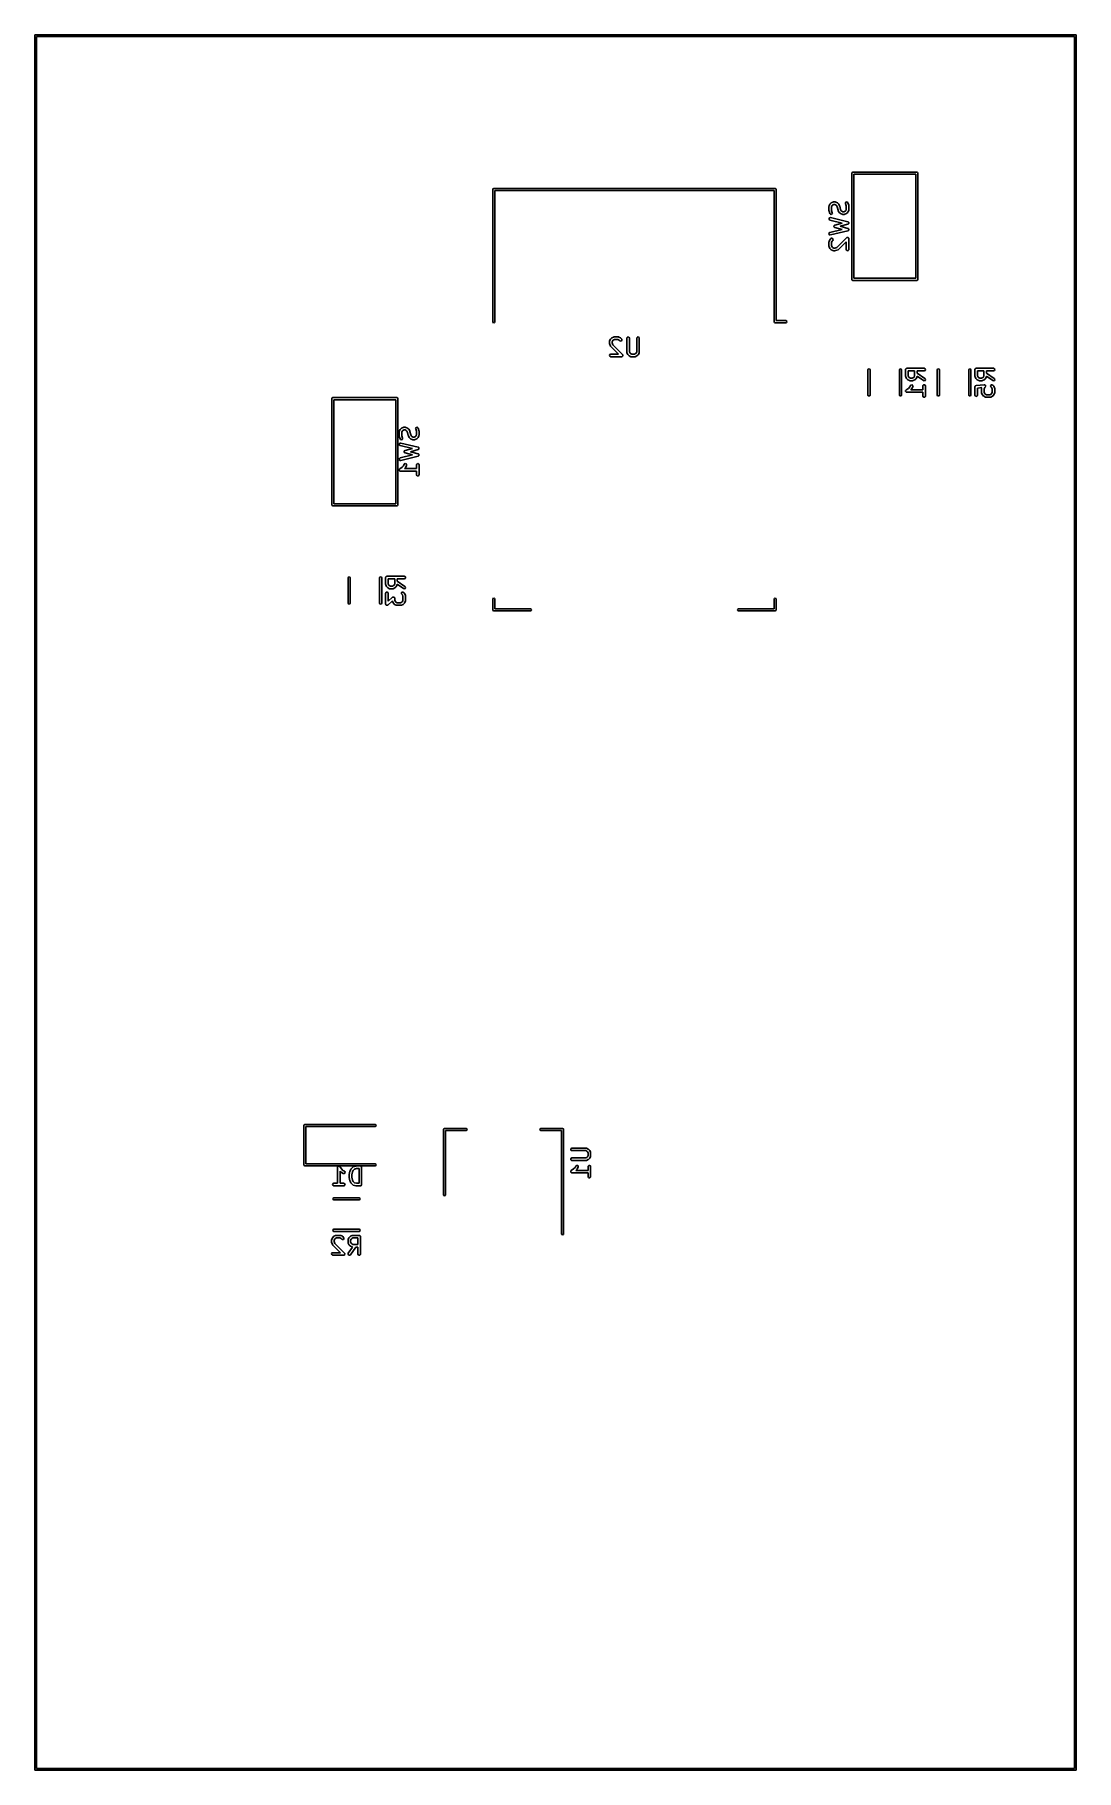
# Model space of a CAD drawing. Extents: x 107 to 167, y -145 to -45.
import ezdxf

# ---------------------------------------------------------------- set-up
doc = ezdxf.new("R2010")
doc.units = 0
doc.layers.add('BLACK', color=7, linetype='CONTINUOUS')

msp = doc.modelspace()

# ---------------------------------------------------------------- linework, layer by layer
at = {"layer": 'BLACK', "linetype": 'CONTINUOUS'}
for p, q in [((106.95, -45), (106.965, -44.9646)), ((106.95, -145), (106.95, -45)), ((106.965, -44.9646), (107, -44.95)), ((107, -44.95), (167, -44.95)), ((167, -44.95), (167.035, -44.9646)), ((167.035, -44.9646), (167.05, -45)), ((167.05, -45), (167.05, -145)), ((107.05, -45.05), (107.05, -144.95)), ((166.95, -45.05), (107.05, -45.05)), ((166.95, -144.95), (166.95, -45.05)), ((154.09, -52.94), (154.108, -52.8976)), ((154.09, -59.06), (154.09, -52.94)), ((154.108, -52.8976), (154.15, -52.88)), ((154.15, -52.88), (157.85, -52.88)), ((154.21, -53), (154.21, -59)), ((157.79, -53), (154.21, -53)), ((157.79, -59), (157.79, -53)), ((157.85, -52.88), (157.892, -52.8976)), ((157.892, -52.8976), (157.91, -52.94)), ((157.91, -52.94), (157.91, -59.06)), ((133.375, -53.88), (133.393, -53.8376)), ((133.375, -61.5), (133.375, -53.88)), ((133.393, -53.8376), (133.435, -53.82)), ((133.435, -53.82), (149.675, -53.82)), ((149.615, -53.94), (133.495, -53.94)), ((133.495, -53.94), (133.495, -61.5)), ((149.615, -61.5), (149.615, -53.94)), ((149.675, -53.82), (149.717, -53.8376)), ((149.717, -53.8376), (149.735, -53.88)), ((149.735, -53.88), (149.735, -61.44)), ((152.777, -54.8571), (152.782, -54.8315)), ((152.777, -55.0952), (152.777, -54.8571)), ((152.782, -54.8315), (152.785, -54.8281)), ((152.785, -54.8236), (152.833, -54.7284)), ((152.785, -54.8281), (152.785, -54.8236)), ((152.833, -54.7284), (152.846, -54.7104)), ((152.846, -54.7104), (152.847, -54.7089)), ((152.847, -54.7089), (152.895, -54.6613)), ((152.895, -54.6613), (152.913, -54.6484)), ((152.913, -54.6484), (152.914, -54.6472)), ((152.914, -54.6472), (153.009, -54.5996)), ((152.962, -54.8063), (152.927, -54.8748)), ((152.927, -54.8748), (152.927, -55.0831)), ((152.992, -54.7759), (152.962, -54.8063)), ((153.061, -54.7417), (152.992, -54.7759)), ((153.009, -54.5996), (153.034, -54.5922)), ((153.034, -54.5922), (153.039, -54.5932)), ((153.039, -54.5932), (153.043, -54.5917)), ((153.043, -54.5917), (153.138, -54.5917)), ((153.12, -54.7417), (153.061, -54.7417)), ((153.189, -54.7759), (153.12, -54.7417)), ((153.138, -54.5917), (153.164, -54.5962)), ((153.164, -54.5962), (153.167, -54.5991)), ((153.167, -54.5991), (153.172, -54.5996)), ((153.172, -54.5996), (153.267, -54.6472)), ((153.219, -54.8063), (153.189, -54.7759)), ((153.258, -54.8833), (153.219, -54.8063)), ((153.303, -55.0658), (153.258, -54.8833)), ((153.267, -54.6472), (153.285, -54.6606)), ((153.285, -54.6606), (153.286, -54.6613)), ((153.286, -54.6613), (153.334, -54.7089)), ((153.334, -54.7089), (153.347, -54.7272)), ((153.347, -54.7272), (153.348, -54.7284)), ((153.348, -54.7284), (153.396, -54.8236)), ((153.396, -54.8236), (153.399, -54.836)), ((153.399, -54.836), (153.401, -54.839)), ((153.401, -54.839), (153.447, -55.0214)), ((153.447, -55.0214), (153.485, -55.0984)), ((153.73, -54.6646), (153.749, -54.6169)), ((153.734, -54.6904), (153.73, -54.6646)), ((153.777, -54.8217), (153.734, -54.6904)), ((153.743, -55.0984), (153.777, -55.0299)), ((153.749, -54.6169), (153.794, -54.5925)), ((153.777, -55.0299), (153.777, -54.8217)), ((153.794, -54.5925), (153.844, -54.6028)), ((153.844, -54.6028), (153.876, -54.6429)), ((153.876, -54.6429), (153.924, -54.7858)), ((153.927, -55.0476), (153.923, -55.0733)), ((153.924, -54.7858), (153.927, -54.808)), ((153.927, -54.808), (153.927, -54.8095)), ((153.927, -54.8095), (153.927, -55.0476)), ((152.778, -55.0968), (152.777, -55.0952)), ((152.781, -55.119), (152.778, -55.0968)), ((152.829, -55.2618), (152.781, -55.119)), ((152.781, -55.5929), (152.784, -55.5416)), ((152.811, -55.634), (152.781, -55.5929)), ((152.784, -55.5416), (152.819, -55.5044)), ((152.835, -55.6444), (152.811, -55.634)), ((152.819, -55.5044), (152.87, -55.4985)), ((152.861, -55.302), (152.829, -55.2618)), ((153.546, -55.8136), (152.835, -55.6444)), ((152.911, -55.3123), (152.861, -55.302)), ((152.87, -55.4985), (153.87, -55.7366)), ((152.956, -55.2879), (152.911, -55.3123)), ((152.927, -55.0831), (152.971, -55.2144)), ((152.975, -55.2401), (152.956, -55.2879)), ((152.971, -55.2144), (152.975, -55.2401)), ((153.063, -56.0064), (153.068, -55.9877)), ((153.066, -56.0127), (153.063, -56.0064)), ((153.066, -56.0195), (153.066, -56.0127)), ((153.077, -56.0354), (153.066, -56.0195)), ((153.068, -55.9877), (153.07, -55.9684)), ((153.07, -55.9684), (153.075, -55.9635)), ((153.075, -55.9635), (153.077, -55.9569)), ((153.077, -55.9569), (153.093, -55.9458)), ((153.085, -56.053), (153.077, -56.0354)), ((153.091, -56.0559), (153.085, -56.053)), ((153.095, -56.0615), (153.091, -56.0559)), ((153.093, -55.9458), (153.106, -55.9321)), ((153.106, -55.9321), (153.113, -55.9315)), ((153.113, -55.9315), (153.119, -55.9275)), ((153.119, -55.9275), (153.546, -55.8136)), ((153.305, -55.0688), (153.303, -55.0658)), ((153.309, -55.0812), (153.305, -55.0688)), ((153.357, -55.1764), (153.309, -55.0812)), ((153.358, -55.1775), (153.357, -55.1764)), ((153.371, -55.1959), (153.358, -55.1775)), ((153.418, -55.2435), (153.371, -55.1959)), ((153.42, -55.2442), (153.418, -55.2435)), ((153.438, -55.2576), (153.42, -55.2442)), ((153.872, -55.882), (153.429, -56)), ((153.429, -56), (153.872, -56.118)), ((153.533, -55.3052), (153.438, -55.2576)), ((153.485, -55.0984), (153.516, -55.1288)), ((153.516, -55.1288), (153.584, -55.1631)), ((153.538, -55.3057), (153.533, -55.3052)), ((153.541, -55.3086), (153.538, -55.3057)), ((153.567, -55.3131), (153.541, -55.3086)), ((153.662, -55.3131), (153.567, -55.3131)), ((153.584, -55.1631), (153.644, -55.1631)), ((153.644, -55.1631), (153.713, -55.1288)), ((153.666, -55.3116), (153.662, -55.3131)), ((153.67, -55.3126), (153.666, -55.3116)), ((153.695, -55.3052), (153.67, -55.3126)), ((153.791, -55.2576), (153.695, -55.3052)), ((153.713, -55.1288), (153.743, -55.0984)), ((153.792, -55.2564), (153.791, -55.2576)), ((153.81, -55.2435), (153.792, -55.2564)), ((153.858, -55.1959), (153.81, -55.2435)), ((153.872, -55.1764), (153.858, -55.1944)), ((153.858, -55.1944), (153.858, -55.1959)), ((153.87, -55.7366), (153.894, -55.7469)), ((153.919, -55.0812), (153.872, -55.1764)), ((153.878, -55.8775), (153.872, -55.882)), ((153.886, -55.8766), (153.878, -55.8775)), ((153.899, -55.8632), (153.886, -55.8766)), ((153.894, -55.7469), (153.898, -55.7532)), ((153.898, -55.7532), (153.905, -55.7566)), ((153.914, -55.8526), (153.899, -55.8632)), ((153.905, -55.7566), (153.913, -55.7733)), ((153.913, -55.7733), (153.924, -55.7881)), ((153.916, -55.845), (153.914, -55.8526)), ((153.921, -55.8393), (153.916, -55.845)), ((153.92, -55.0767), (153.919, -55.0812)), ((153.923, -55.0733), (153.92, -55.0767)), ((153.922, -55.8209), (153.921, -55.8393)), ((153.927, -55.8031), (153.922, -55.8209)), ((153.924, -55.7881), (153.924, -55.7959)), ((153.924, -55.7959), (153.927, -55.8031)), ((152.777, -56.9048), (152.782, -56.8791)), ((152.777, -57.1429), (152.777, -56.9048)), ((152.778, -56.433), (152.792, -56.3838)), ((152.798, -56.4801), (152.778, -56.433)), ((152.782, -56.8791), (152.785, -56.8757)), ((152.785, -56.8712), (152.833, -56.776)), ((152.785, -56.8757), (152.785, -56.8712)), ((152.792, -56.3838), (152.835, -56.3556)), ((152.844, -56.5031), (152.798, -56.4801)), ((152.833, -56.776), (152.846, -56.758)), ((152.835, -56.3556), (153.546, -56.1864)), ((152.87, -56.5015), (152.844, -56.5031)), ((152.846, -56.758), (152.847, -56.7565)), ((152.847, -56.7565), (152.895, -56.7089)), ((153.87, -56.2634), (152.87, -56.5015)), ((152.895, -56.7089), (152.916, -56.6939)), ((152.916, -56.6939), (152.967, -56.6895)), ((152.962, -56.8539), (152.927, -56.9225)), ((152.927, -56.9225), (152.927, -57.1252)), ((153.001, -56.8149), (152.962, -56.8539)), ((152.967, -56.6895), (153.009, -56.7189)), ((153.022, -56.7684), (153.001, -56.8149)), ((153.009, -56.7189), (153.022, -56.7684)), ((153.119, -56.0725), (153.095, -56.0615)), ((153.546, -56.1864), (153.119, -56.0725)), ((153.24, -57.2202), (153.799, -56.6613)), ((153.777, -56.8954), (153.334, -57.3387)), ((153.777, -57.3333), (153.777, -56.8954)), ((153.799, -56.6613), (153.813, -56.6519)), ((153.813, -56.6519), (153.815, -56.6493)), ((153.815, -56.6493), (153.817, -56.649)), ((153.817, -56.649), (153.821, -56.6463)), ((153.821, -56.6463), (153.843, -56.6443)), ((153.843, -56.6443), (153.865, -56.6404)), ((153.865, -56.6404), (153.868, -56.6421)), ((153.868, -56.6421), (153.872, -56.6418)), ((153.876, -56.2591), (153.87, -56.2634)), ((153.872, -56.118), (153.895, -56.129)), ((153.872, -56.6418), (153.89, -56.6548)), ((153.884, -56.2584), (153.876, -56.2591)), ((153.897, -56.2453), (153.884, -56.2584)), ((153.89, -56.6548), (153.91, -56.6661)), ((153.895, -56.129), (153.9, -56.1354)), ((153.913, -56.2352), (153.897, -56.2453)), ((153.9, -56.1354), (153.907, -56.139)), ((153.907, -56.139), (153.914, -56.1559)), ((153.91, -56.6661), (153.911, -56.6693)), ((153.911, -56.6693), (153.914, -56.6713)), ((153.915, -56.2277), (153.913, -56.2352)), ((153.914, -56.1559), (153.925, -56.171)), ((153.914, -56.6713), (153.92, -56.6931)), ((153.92, -56.2221), (153.915, -56.2277)), ((153.922, -56.2037), (153.92, -56.2221)), ((153.92, -56.6931), (153.927, -56.7143)), ((153.927, -56.186), (153.922, -56.2037)), ((153.925, -56.171), (153.924, -56.1788)), ((153.924, -56.1788), (153.927, -56.186)), ((153.927, -56.7143), (153.927, -57.3333)), ((152.779, -57.1471), (152.777, -57.1429)), ((152.778, -57.1514), (152.779, -57.1471)), ((152.785, -57.1764), (152.778, -57.1514)), ((152.833, -57.2716), (152.785, -57.1764)), ((152.834, -57.2728), (152.833, -57.2716)), ((152.847, -57.2911), (152.834, -57.2728)), ((152.895, -57.3387), (152.847, -57.2911)), ((152.896, -57.3394), (152.895, -57.3387)), ((152.914, -57.3528), (152.896, -57.3394)), ((153.009, -57.4004), (152.914, -57.3528)), ((152.927, -57.1252), (152.962, -57.1937)), ((152.962, -57.1937), (152.992, -57.2241)), ((152.992, -57.2241), (153.061, -57.2583)), ((153.014, -57.4009), (153.009, -57.4004)), ((153.017, -57.4038), (153.014, -57.4009)), ((153.043, -57.4083), (153.017, -57.4038)), ((153.138, -57.4083), (153.043, -57.4083)), ((153.061, -57.2583), (153.126, -57.2583)), ((153.126, -57.2583), (153.24, -57.2202)), ((153.14, -57.4078), (153.138, -57.4083)), ((153.162, -57.4045), (153.14, -57.4078)), ((153.305, -57.3569), (153.162, -57.4045)), ((153.308, -57.3541), (153.305, -57.3569)), ((153.313, -57.3537), (153.308, -57.3541)), ((153.334, -57.3387), (153.313, -57.3537)), ((153.795, -57.3815), (153.777, -57.3333)), ((153.839, -57.4072), (153.795, -57.3815)), ((153.89, -57.3983), (153.839, -57.4072)), ((153.923, -57.359), (153.89, -57.3983)), ((153.927, -57.3333), (153.923, -57.359)), ((154.21, -59), (157.79, -59)), ((154.108, -59.1024), (154.09, -59.06)), ((154.15, -59.12), (154.108, -59.1024)), ((157.85, -59.12), (154.15, -59.12)), ((157.892, -59.1024), (157.85, -59.12)), ((157.91, -59.06), (157.892, -59.1024)), ((133.393, -61.5424), (133.375, -61.5)), ((133.435, -61.56), (133.393, -61.5424)), ((133.477, -61.5424), (133.435, -61.56)), ((133.495, -61.5), (133.477, -61.5424)), ((149.633, -61.5424), (149.615, -61.5)), ((149.675, -61.56), (149.633, -61.5424)), ((150.285, -61.56), (149.675, -61.56)), ((149.735, -61.44), (150.285, -61.44)), ((150.285, -61.44), (150.327, -61.4576)), ((150.327, -61.5424), (150.285, -61.56)), ((150.327, -61.4576), (150.345, -61.5)), ((150.345, -61.5), (150.327, -61.5424)), ((140.115, -62.6429), (140.12, -62.6172)), ((140.115, -62.7381), (140.115, -62.6429)), ((140.116, -62.7396), (140.115, -62.7381)), ((140.119, -62.7618), (140.116, -62.7396)), ((140.167, -62.9047), (140.119, -62.7618)), ((140.12, -62.6172), (140.123, -62.6138)), ((140.123, -62.6093), (140.171, -62.5141)), ((140.123, -62.6138), (140.123, -62.6093)), ((140.17, -62.9082), (140.167, -62.9047)), ((140.17, -62.9126), (140.17, -62.9082)), ((140.185, -62.934), (140.17, -62.9126)), ((140.171, -62.5141), (140.184, -62.4961)), ((140.184, -62.4961), (140.185, -62.4946)), ((140.185, -62.4946), (140.233, -62.447)), ((140.628, -63.3774), (140.185, -62.934)), ((140.233, -62.447), (140.251, -62.4341)), ((140.251, -62.4341), (140.252, -62.4329)), ((140.252, -62.4329), (140.347, -62.3853)), ((140.3, -62.592), (140.265, -62.6606)), ((140.265, -62.6606), (140.265, -62.7259)), ((140.265, -62.7259), (140.304, -62.8404)), ((140.33, -62.5616), (140.3, -62.592)), ((140.304, -62.8404), (140.863, -63.3993)), ((140.399, -62.5274), (140.33, -62.5616)), ((140.347, -62.3853), (140.372, -62.3779)), ((140.372, -62.3779), (140.377, -62.3789)), ((140.377, -62.3789), (140.381, -62.3774)), ((140.381, -62.3774), (140.619, -62.3774)), ((140.601, -62.5274), (140.399, -62.5274)), ((140.67, -62.5616), (140.601, -62.5274)), ((140.619, -62.3774), (140.645, -62.3819)), ((140.645, -62.3819), (140.648, -62.3848)), ((140.648, -62.3848), (140.653, -62.3853)), ((140.653, -62.3853), (140.748, -62.4329)), ((140.709, -62.6007), (140.67, -62.5616)), ((140.755, -62.6223), (140.709, -62.6007)), ((140.748, -62.4329), (140.766, -62.4463)), ((140.805, -62.6091), (140.755, -62.6223)), ((140.766, -62.4463), (140.767, -62.447)), ((140.767, -62.447), (140.815, -62.4946)), ((140.834, -62.567), (140.805, -62.6091)), ((140.815, -62.4946), (140.83, -62.5159)), ((140.83, -62.5159), (140.834, -62.567)), ((141.115, -62.4524), (141.12, -62.4267)), ((141.115, -63.2619), (141.115, -62.4524)), ((141.12, -62.4267), (141.153, -62.3874)), ((141.153, -62.3874), (141.203, -62.3785)), ((141.203, -62.3785), (141.248, -62.4042)), ((141.248, -62.4042), (141.265, -62.4524)), ((141.265, -62.4524), (141.265, -63.2442)), ((141.687, -62.4524), (141.691, -62.4267)), ((141.687, -63.2442), (141.687, -62.4524)), ((141.691, -62.4267), (141.724, -62.3874)), ((141.724, -62.3874), (141.775, -62.3785)), ((141.775, -62.3785), (141.819, -62.4042)), ((141.819, -62.4042), (141.837, -62.4524)), ((141.837, -62.4524), (141.837, -63.2619)), ((140.117, -63.4394), (140.142, -63.3949)), ((140.126, -63.4899), (140.117, -63.4394)), ((140.165, -63.5229), (140.126, -63.4899)), ((140.142, -63.3949), (140.19, -63.3774)), ((140.19, -63.5274), (140.165, -63.5229)), ((140.19, -63.3774), (140.628, -63.3774)), ((140.81, -63.5274), (140.19, -63.5274)), ((140.831, -63.5197), (140.81, -63.5274)), ((140.853, -63.5138), (140.831, -63.5197)), ((140.855, -63.511), (140.853, -63.5138)), ((140.858, -63.5098), (140.855, -63.511)), ((140.869, -63.4903), (140.858, -63.5098)), ((140.863, -63.3993), (140.872, -63.4128)), ((140.882, -63.4718), (140.869, -63.4903)), ((140.872, -63.4128), (140.874, -63.4149)), ((140.874, -63.4149), (140.875, -63.4169)), ((140.875, -63.4169), (140.877, -63.4207)), ((140.877, -63.4207), (140.879, -63.4432)), ((140.879, -63.4432), (140.883, -63.4654)), ((140.883, -63.4654), (140.882, -63.4684)), ((140.882, -63.4684), (140.882, -63.4718)), ((141.117, -63.2661), (141.115, -63.2619)), ((141.116, -63.2705), (141.117, -63.2661)), ((141.123, -63.2954), (141.116, -63.2705)), ((141.171, -63.3907), (141.123, -63.2954)), ((141.172, -63.3918), (141.171, -63.3907)), ((141.185, -63.4102), (141.172, -63.3918)), ((141.233, -63.4578), (141.185, -63.4102)), ((141.234, -63.4585), (141.233, -63.4578)), ((141.252, -63.4718), (141.234, -63.4585)), ((141.347, -63.5195), (141.252, -63.4718)), ((141.265, -63.2442), (141.3, -63.3127)), ((141.3, -63.3127), (141.33, -63.3431)), ((141.33, -63.3431), (141.399, -63.3774)), ((141.352, -63.52), (141.347, -63.5195)), ((141.355, -63.5229), (141.352, -63.52)), ((141.381, -63.5274), (141.355, -63.5229)), ((141.571, -63.5274), (141.381, -63.5274)), ((141.399, -63.3774), (141.554, -63.3774)), ((141.554, -63.3774), (141.622, -63.3431)), ((141.576, -63.5258), (141.571, -63.5274)), ((141.58, -63.5269), (141.576, -63.5258)), ((141.605, -63.5195), (141.58, -63.5269)), ((141.7, -63.4718), (141.605, -63.5195)), ((141.622, -63.3431), (141.653, -63.3127)), ((141.653, -63.3127), (141.687, -63.2442)), ((141.701, -63.4707), (141.7, -63.4718)), ((141.72, -63.4578), (141.701, -63.4707)), ((141.767, -63.4102), (141.72, -63.4578)), ((141.768, -63.4087), (141.767, -63.4102)), ((141.781, -63.3907), (141.768, -63.4087)), ((141.829, -63.2954), (141.781, -63.3907)), ((141.832, -63.2876), (141.829, -63.291)), ((141.829, -63.291), (141.829, -63.2954)), ((141.837, -63.2619), (141.832, -63.2876)), ((155.03, -64.2729), (155.048, -64.2305)), ((155.03, -65.7271), (155.03, -64.2729)), ((155.048, -64.2305), (155.09, -64.2129)), ((155.09, -64.2129), (155.132, -64.2305)), ((155.132, -64.2305), (155.15, -64.2729)), ((155.15, -64.2729), (155.15, -65.7271)), ((156.85, -64.2729), (156.868, -64.2305)), ((156.85, -65.7271), (156.85, -64.2729)), ((156.868, -64.2305), (156.91, -64.2129)), ((156.91, -64.2129), (156.952, -64.2305)), ((156.952, -64.2305), (156.97, -64.2729)), ((156.97, -64.2729), (156.97, -65.7271)), ((157.197, -64.2619), (157.199, -64.2522)), ((157.197, -64.6429), (157.197, -64.2619)), ((157.199, -64.6471), (157.197, -64.6429)), ((157.198, -64.6514), (157.199, -64.6471)), ((157.205, -64.6764), (157.198, -64.6514)), ((157.199, -64.2489), (157.2, -64.246)), ((157.199, -64.2522), (157.199, -64.2489)), ((157.2, -64.246), (157.202, -64.2363)), ((157.202, -64.2363), (157.214, -64.2213)), ((157.253, -64.7716), (157.205, -64.6764)), ((157.214, -64.2213), (157.224, -64.2045)), ((157.224, -64.2045), (157.231, -64.2021)), ((157.231, -64.2021), (157.235, -64.197)), ((157.235, -64.197), (157.254, -64.1936)), ((157.254, -64.7728), (157.253, -64.7716)), ((157.254, -64.1936), (157.272, -64.1869)), ((157.267, -64.7911), (157.254, -64.7728)), ((157.315, -64.8387), (157.267, -64.7911)), ((157.272, -64.1869), (158.272, -64.1869)), ((157.316, -64.8394), (157.315, -64.8387)), ((157.334, -64.8528), (157.316, -64.8394)), ((157.429, -64.9004), (157.334, -64.8528)), ((157.347, -64.3369), (157.347, -64.6252)), ((157.721, -64.3369), (157.347, -64.3369)), ((157.347, -64.6252), (157.382, -64.6937)), ((157.382, -64.6937), (157.412, -64.7241)), ((157.412, -64.7241), (157.481, -64.7583)), ((157.434, -64.9009), (157.429, -64.9004)), ((157.437, -64.9038), (157.434, -64.9009)), ((157.463, -64.9083), (157.437, -64.9038)), ((157.606, -64.9083), (157.463, -64.9083)), ((157.481, -64.7583), (157.588, -64.7583)), ((157.588, -64.7583), (157.657, -64.7241)), ((157.61, -64.9068), (157.606, -64.9083)), ((157.614, -64.9078), (157.61, -64.9068)), ((157.639, -64.9004), (157.614, -64.9078)), ((157.734, -64.8528), (157.639, -64.9004)), ((157.657, -64.7241), (157.687, -64.6937)), ((157.687, -64.6937), (157.721, -64.6252)), ((157.721, -64.6252), (157.721, -64.3369)), ((157.736, -64.8516), (157.734, -64.8528)), ((157.754, -64.8387), (157.736, -64.8516)), ((157.802, -64.7911), (157.754, -64.8387)), ((157.816, -64.7716), (157.802, -64.7896)), ((157.802, -64.7896), (157.802, -64.7911)), ((157.863, -64.6764), (157.816, -64.7716)), ((157.864, -64.6719), (157.863, -64.6764)), ((157.867, -64.6685), (157.864, -64.6719)), ((157.871, -64.6439), (157.867, -64.6685)), ((158.272, -64.3369), (157.871, -64.3369)), ((157.871, -64.3369), (157.871, -64.461)), ((157.871, -64.461), (158.315, -64.7719)), ((158.229, -64.8948), (157.871, -64.6439)), ((158.279, -64.908), (158.229, -64.8948)), ((158.272, -64.1869), (158.298, -64.1914)), ((158.321, -64.3194), (158.272, -64.3369)), ((158.325, -64.8864), (158.279, -64.908)), ((158.298, -64.1914), (158.337, -64.2244)), ((158.315, -64.7719), (158.334, -64.7903)), ((158.346, -64.2749), (158.321, -64.3194)), ((158.347, -64.8399), (158.325, -64.8864)), ((158.334, -64.7903), (158.347, -64.8399)), ((158.337, -64.2244), (158.346, -64.2749)), ((159.03, -64.2729), (159.048, -64.2305)), ((159.03, -65.7271), (159.03, -64.2729)), ((159.048, -64.2305), (159.09, -64.2129)), ((159.09, -64.2129), (159.132, -64.2305)), ((159.132, -64.2305), (159.15, -64.2729)), ((159.15, -64.2729), (159.15, -65.7271)), ((160.85, -64.2729), (160.868, -64.2305)), ((160.85, -65.7271), (160.85, -64.2729)), ((160.868, -64.2305), (160.91, -64.2129)), ((160.91, -64.2129), (160.952, -64.2305)), ((160.952, -64.2305), (160.97, -64.2729)), ((160.97, -64.2729), (160.97, -65.7271)), ((161.197, -64.2619), (161.199, -64.2522)), ((161.197, -64.6429), (161.197, -64.2619)), ((161.199, -64.6471), (161.197, -64.6429)), ((161.198, -64.6514), (161.199, -64.6471)), ((161.205, -64.6764), (161.198, -64.6514)), ((161.199, -64.2489), (161.2, -64.246)), ((161.199, -64.2522), (161.199, -64.2489)), ((161.2, -64.246), (161.202, -64.2363)), ((161.202, -64.2363), (161.214, -64.2213)), ((161.253, -64.7716), (161.205, -64.6764)), ((161.214, -64.2213), (161.224, -64.2045)), ((161.224, -64.2045), (161.231, -64.2021)), ((161.231, -64.2021), (161.235, -64.197)), ((161.235, -64.197), (161.254, -64.1936)), ((161.254, -64.7728), (161.253, -64.7716)), ((161.254, -64.1936), (161.272, -64.1869)), ((161.267, -64.7911), (161.254, -64.7728)), ((161.315, -64.8387), (161.267, -64.7911)), ((161.272, -64.1869), (162.272, -64.1869)), ((161.316, -64.8394), (161.315, -64.8387)), ((161.334, -64.8528), (161.316, -64.8394)), ((161.429, -64.9004), (161.334, -64.8528)), ((161.347, -64.3369), (161.347, -64.6252)), ((161.721, -64.3369), (161.347, -64.3369)), ((161.347, -64.6252), (161.382, -64.6937)), ((161.382, -64.6937), (161.412, -64.7241)), ((161.412, -64.7241), (161.481, -64.7583)), ((161.434, -64.9009), (161.429, -64.9004)), ((161.437, -64.9038), (161.434, -64.9009)), ((161.463, -64.9083), (161.437, -64.9038)), ((161.606, -64.9083), (161.463, -64.9083)), ((161.481, -64.7583), (161.588, -64.7583)), ((161.588, -64.7583), (161.657, -64.7241)), ((161.61, -64.9068), (161.606, -64.9083)), ((161.614, -64.9078), (161.61, -64.9068)), ((161.639, -64.9004), (161.614, -64.9078)), ((161.734, -64.8528), (161.639, -64.9004)), ((161.657, -64.7241), (161.687, -64.6937)), ((161.687, -64.6937), (161.721, -64.6252)), ((161.721, -64.6252), (161.721, -64.3369)), ((161.736, -64.8516), (161.734, -64.8528)), ((161.754, -64.8387), (161.736, -64.8516)), ((161.802, -64.7911), (161.754, -64.8387)), ((161.816, -64.7716), (161.802, -64.7896)), ((161.802, -64.7896), (161.802, -64.7911)), ((161.863, -64.6764), (161.816, -64.7716)), ((161.864, -64.6719), (161.863, -64.6764)), ((161.867, -64.6685), (161.864, -64.6719)), ((161.871, -64.6439), (161.867, -64.6685)), ((162.272, -64.3369), (161.871, -64.3369)), ((161.871, -64.3369), (161.871, -64.461)), ((161.871, -64.461), (162.315, -64.7719)), ((162.229, -64.8948), (161.871, -64.6439)), ((162.279, -64.908), (162.229, -64.8948)), ((162.272, -64.1869), (162.298, -64.1914)), ((162.321, -64.3194), (162.272, -64.3369)), ((162.325, -64.8864), (162.279, -64.908)), ((162.298, -64.1914), (162.337, -64.2244)), ((162.315, -64.7719), (162.334, -64.7903)), ((162.346, -64.2749), (162.321, -64.3194)), ((162.347, -64.8399), (162.325, -64.8864)), ((162.334, -64.7903), (162.347, -64.8399)), ((162.337, -64.2244), (162.346, -64.2749)), ((124.09, -65.94), (124.108, -65.8976)), ((124.09, -72.06), (124.09, -65.94)), ((124.108, -65.8976), (124.15, -65.88)), ((124.15, -65.88), (127.85, -65.88)), ((124.21, -66), (124.21, -72)), ((127.79, -66), (124.21, -66)), ((127.79, -72), (127.79, -66)), ((127.85, -65.88), (127.892, -65.8976)), ((127.892, -65.8976), (127.91, -65.94)), ((127.91, -65.94), (127.91, -72.06)), ((155.048, -65.7695), (155.03, -65.7271)), ((155.09, -65.7871), (155.048, -65.7695)), ((155.132, -65.7695), (155.09, -65.7871)), ((155.15, -65.7271), (155.132, -65.7695)), ((156.868, -65.7695), (156.85, -65.7271)), ((156.91, -65.7871), (156.868, -65.7695)), ((156.952, -65.7695), (156.91, -65.7871)), ((156.97, -65.7271), (156.952, -65.7695)), ((157.199, -65.487), (157.201, -65.4832)), ((157.202, -65.5084), (157.199, -65.487)), ((157.2, -65.4789), (157.213, -65.4614)), ((157.201, -65.4832), (157.2, -65.4789)), ((157.204, -65.5301), (157.202, -65.5084)), ((157.207, -65.5333), (157.204, -65.5301)), ((157.207, -65.5375), (157.207, -65.5333)), ((157.224, -65.5515), (157.207, -65.5375)), ((157.213, -65.4614), (157.224, -65.4425)), ((157.224, -65.4425), (157.228, -65.4411)), ((157.239, -65.5672), (157.224, -65.5515)), ((157.228, -65.4411), (157.231, -65.4376)), ((157.231, -65.4376), (157.367, -65.3465)), ((157.243, -65.5677), (157.239, -65.5672)), ((157.247, -65.5705), (157.243, -65.5677)), ((157.272, -65.575), (157.247, -65.5705)), ((158.197, -65.575), (157.272, -65.575)), ((157.367, -65.3465), (157.449, -65.2651)), ((157.449, -65.2651), (157.491, -65.1807)), ((157.491, -65.1807), (157.507, -65.1598)), ((157.564, -65.3626), (157.501, -65.425)), ((157.501, -65.425), (158.197, -65.425)), ((157.507, -65.1598), (157.554, -65.1394)), ((157.554, -65.1394), (157.603, -65.154)), ((157.578, -65.3431), (157.564, -65.3611)), ((157.564, -65.3611), (157.564, -65.3626)), ((157.625, -65.2478), (157.578, -65.3431)), ((157.603, -65.154), (157.631, -65.1969)), ((157.631, -65.1969), (157.625, -65.2478)), ((158.197, -65.2143), (158.202, -65.1886)), ((158.197, -65.425), (158.197, -65.2143)), ((158.197, -65.7857), (158.197, -65.575)), ((158.215, -65.8339), (158.197, -65.7857)), ((158.202, -65.1886), (158.235, -65.1493)), ((158.259, -65.8596), (158.215, -65.8339)), ((158.235, -65.1493), (158.285, -65.1404)), ((158.31, -65.8507), (158.259, -65.8596)), ((158.285, -65.1404), (158.33, -65.1661)), ((158.343, -65.8114), (158.31, -65.8507)), ((158.33, -65.1661), (158.347, -65.2143)), ((158.347, -65.7857), (158.343, -65.8114)), ((158.347, -65.2143), (158.347, -65.7857)), ((159.048, -65.7695), (159.03, -65.7271)), ((159.09, -65.7871), (159.048, -65.7695)), ((159.132, -65.7695), (159.09, -65.7871)), ((159.15, -65.7271), (159.132, -65.7695)), ((160.868, -65.7695), (160.85, -65.7271)), ((160.91, -65.7871), (160.868, -65.7695)), ((160.952, -65.7695), (160.91, -65.7871)), ((160.97, -65.7271), (160.952, -65.7695)), ((161.197, -65.2619), (161.198, -65.258)), ((161.197, -65.7381), (161.197, -65.2619)), ((161.215, -65.7863), (161.197, -65.7381)), ((161.198, -65.2563), (161.199, -65.2535)), ((161.198, -65.258), (161.198, -65.2563)), ((161.199, -65.2535), (161.202, -65.2363)), ((161.202, -65.2363), (161.212, -65.2241)), ((161.212, -65.2241), (161.219, -65.2095)), ((161.259, -65.812), (161.215, -65.7863)), ((161.219, -65.2095), (161.228, -65.205)), ((161.228, -65.205), (161.235, -65.197)), ((161.235, -65.197), (161.251, -65.1942)), ((161.251, -65.1942), (161.265, -65.1873)), ((161.31, -65.803), (161.259, -65.812)), ((161.265, -65.1873), (161.741, -65.1397)), ((161.343, -65.7637), (161.31, -65.803)), ((161.347, -65.7381), (161.343, -65.7637)), ((161.596, -65.305), (161.347, -65.3298)), ((161.347, -65.3298), (161.347, -65.7381)), ((161.578, -65.3571), (161.583, -65.3315)), ((161.578, -65.5952), (161.578, -65.3571)), ((161.58, -65.5995), (161.578, -65.5952)), ((161.579, -65.6038), (161.58, -65.5995)), ((161.586, -65.6288), (161.579, -65.6038)), ((161.583, -65.3315), (161.586, -65.3281)), ((161.586, -65.3236), (161.596, -65.305)), ((161.586, -65.3281), (161.586, -65.3236)), ((161.634, -65.724), (161.586, -65.6288)), ((161.635, -65.7251), (161.634, -65.724)), ((161.648, -65.7435), (161.635, -65.7251)), ((161.696, -65.7911), (161.648, -65.7435)), ((161.697, -65.7918), (161.696, -65.7911)), ((161.715, -65.8052), (161.697, -65.7918)), ((161.81, -65.8528), (161.715, -65.8052)), ((161.763, -65.3063), (161.728, -65.3748)), ((161.728, -65.3748), (161.728, -65.5775)), ((161.728, -65.5775), (161.763, -65.646)), ((161.741, -65.1397), (161.767, -65.1416)), ((161.802, -65.2673), (161.763, -65.3063)), ((161.763, -65.646), (161.793, -65.6765)), ((161.767, -65.1416), (161.767, -65.1419)), ((161.767, -65.1419), (161.768, -65.1418)), ((161.768, -65.1418), (161.789, -65.1563)), ((161.789, -65.1563), (161.809, -65.1705)), ((161.793, -65.6765), (161.862, -65.7107)), ((161.813, -65.2436), (161.802, -65.2667)), ((161.802, -65.2667), (161.802, -65.2669)), ((161.802, -65.2669), (161.802, -65.2673)), ((161.809, -65.1705), (161.81, -65.171)), ((161.81, -65.171), (161.81, -65.1713)), ((161.81, -65.1713), (161.817, -65.1956)), ((161.815, -65.8533), (161.81, -65.8528)), ((161.823, -65.2208), (161.813, -65.2436)), ((161.818, -65.8562), (161.815, -65.8533)), ((161.817, -65.1956), (161.823, -65.2199)), ((161.844, -65.8607), (161.818, -65.8562)), ((161.823, -65.2199), (161.823, -65.2203)), ((161.823, -65.2203), (161.823, -65.2208)), ((162.082, -65.8607), (161.844, -65.8607)), ((161.862, -65.7107), (162.064, -65.7107)), ((162.064, -65.7107), (162.133, -65.6765)), ((162.086, -65.8592), (162.082, -65.8607)), ((162.09, -65.8602), (162.086, -65.8592)), ((162.115, -65.8528), (162.09, -65.8602)), ((162.105, -65.1949), (162.134, -65.1528)), ((162.109, -65.246), (162.105, -65.1949)), ((162.124, -65.2673), (162.109, -65.246)), ((162.211, -65.8052), (162.115, -65.8528)), ((162.163, -65.3063), (162.124, -65.2673)), ((162.133, -65.6765), (162.163, -65.646)), ((162.134, -65.1528), (162.184, -65.1396)), ((162.197, -65.3748), (162.163, -65.3063)), ((162.163, -65.646), (162.197, -65.5775)), ((162.184, -65.1396), (162.23, -65.1613)), ((162.197, -65.5775), (162.197, -65.3748)), ((162.212, -65.804), (162.211, -65.8052)), ((162.23, -65.7911), (162.212, -65.804)), ((162.23, -65.1613), (162.278, -65.2089)), ((162.278, -65.7435), (162.23, -65.7911)), ((162.278, -65.2089), (162.291, -65.2272)), ((162.292, -65.724), (162.278, -65.742)), ((162.278, -65.742), (162.278, -65.7435)), ((162.291, -65.2272), (162.292, -65.2284)), ((162.292, -65.2284), (162.339, -65.3236)), ((162.339, -65.6288), (162.292, -65.724)), ((162.339, -65.3236), (162.347, -65.3486)), ((162.34, -65.6243), (162.339, -65.6288)), ((162.343, -65.6209), (162.34, -65.6243)), ((162.347, -65.5952), (162.343, -65.6209)), ((162.347, -65.3486), (162.346, -65.3529)), ((162.346, -65.3529), (162.347, -65.3571)), ((162.347, -65.3571), (162.347, -65.5952)), ((127.977, -67.8571), (127.982, -67.8315)), ((127.977, -68.0952), (127.977, -67.8571)), ((127.982, -67.8315), (127.985, -67.8281)), ((127.985, -67.8236), (128.033, -67.7284)), ((127.985, -67.8281), (127.985, -67.8236)), ((128.033, -67.7284), (128.046, -67.7104)), ((128.046, -67.7104), (128.047, -67.7089)), ((128.047, -67.7089), (128.095, -67.6613)), ((128.095, -67.6613), (128.113, -67.6484)), ((128.113, -67.6484), (128.114, -67.6472)), ((128.114, -67.6472), (128.209, -67.5996)), ((128.162, -67.8063), (128.127, -67.8748)), ((128.127, -67.8748), (128.127, -68.0831)), ((128.192, -67.7759), (128.162, -67.8063)), ((128.261, -67.7417), (128.192, -67.7759)), ((128.209, -67.5996), (128.234, -67.5922)), ((128.234, -67.5922), (128.239, -67.5932)), ((128.239, -67.5932), (128.243, -67.5917)), ((128.243, -67.5917), (128.338, -67.5917)), ((128.32, -67.7417), (128.261, -67.7417)), ((128.389, -67.7759), (128.32, -67.7417)), ((128.338, -67.5917), (128.364, -67.5962)), ((128.364, -67.5962), (128.367, -67.5991)), ((128.367, -67.5991), (128.372, -67.5996)), ((128.372, -67.5996), (128.467, -67.6472)), ((128.419, -67.8063), (128.389, -67.7759)), ((128.458, -67.8833), (128.419, -67.8063)), ((128.503, -68.0658), (128.458, -67.8833)), ((128.467, -67.6472), (128.485, -67.6606)), ((128.485, -67.6606), (128.486, -67.6613)), ((128.486, -67.6613), (128.534, -67.7089)), ((128.505, -68.0688), (128.503, -68.0658)), ((128.534, -67.7089), (128.547, -67.7272)), ((128.547, -67.7272), (128.548, -67.7284)), ((128.548, -67.7284), (128.596, -67.8236)), ((128.596, -67.8236), (128.599, -67.836)), ((128.599, -67.836), (128.601, -67.839)), ((128.601, -67.839), (128.647, -68.0214)), ((128.647, -68.0214), (128.685, -68.0984)), ((128.93, -67.6646), (128.949, -67.6169)), ((128.934, -67.6904), (128.93, -67.6646)), ((128.977, -67.8217), (128.934, -67.6904)), ((128.943, -68.0984), (128.977, -68.0299)), ((128.949, -67.6169), (128.994, -67.5925)), ((128.977, -68.0299), (128.977, -67.8217)), ((128.994, -67.5925), (129.044, -67.6028)), ((129.044, -67.6028), (129.076, -67.6429)), ((129.076, -67.6429), (129.124, -67.7858)), ((129.127, -68.0476), (129.123, -68.0733)), ((129.124, -67.7858), (129.127, -67.808)), ((129.127, -67.808), (129.127, -67.8095)), ((129.127, -67.8095), (129.127, -68.0476)), ((127.978, -68.0968), (127.977, -68.0952)), ((127.981, -68.119), (127.978, -68.0968)), ((128.029, -68.2618), (127.981, -68.119)), ((127.981, -68.5929), (127.984, -68.5416)), ((128.011, -68.634), (127.981, -68.5929)), ((127.984, -68.5416), (128.019, -68.5044)), ((128.035, -68.6444), (128.011, -68.634)), ((128.019, -68.5044), (128.07, -68.4985)), ((128.061, -68.302), (128.029, -68.2618)), ((128.746, -68.8136), (128.035, -68.6444)), ((128.111, -68.3123), (128.061, -68.302)), ((128.07, -68.4985), (129.07, -68.7366)), ((128.156, -68.2879), (128.111, -68.3123)), ((128.127, -68.0831), (128.171, -68.2144)), ((128.175, -68.2401), (128.156, -68.2879)), ((128.171, -68.2144), (128.175, -68.2401)), ((128.263, -69.0064), (128.268, -68.9877)), ((128.266, -69.0127), (128.263, -69.0064)), ((128.266, -69.0195), (128.266, -69.0127)), ((128.277, -69.0354), (128.266, -69.0195)), ((128.268, -68.9877), (128.27, -68.9684)), ((128.27, -68.9684), (128.275, -68.9635)), ((128.275, -68.9635), (128.277, -68.9569)), ((128.277, -68.9569), (128.293, -68.9458)), ((128.285, -69.053), (128.277, -69.0354)), ((128.291, -69.0559), (128.285, -69.053)), ((128.295, -69.0615), (128.291, -69.0559)), ((128.293, -68.9458), (128.306, -68.9321)), ((128.319, -69.0725), (128.295, -69.0615)), ((128.306, -68.9321), (128.313, -68.9315)), ((128.313, -68.9315), (128.319, -68.9275)), ((128.319, -68.9275), (128.746, -68.8136)), ((128.509, -68.0812), (128.505, -68.0688)), ((128.557, -68.1764), (128.509, -68.0812)), ((128.558, -68.1775), (128.557, -68.1764)), ((128.571, -68.1959), (128.558, -68.1775)), ((128.618, -68.2435), (128.571, -68.1959)), ((128.62, -68.2442), (128.618, -68.2435)), ((128.638, -68.2576), (128.62, -68.2442)), ((129.072, -68.882), (128.629, -69)), ((128.629, -69), (129.072, -69.118)), ((128.733, -68.3052), (128.638, -68.2576)), ((128.685, -68.0984), (128.716, -68.1288)), ((128.716, -68.1288), (128.784, -68.1631)), ((128.738, -68.3057), (128.733, -68.3052)), ((128.741, -68.3086), (128.738, -68.3057)), ((128.767, -68.3131), (128.741, -68.3086)), ((128.862, -68.3131), (128.767, -68.3131)), ((128.784, -68.1631), (128.844, -68.1631)), ((128.844, -68.1631), (128.913, -68.1288)), ((128.866, -68.3116), (128.862, -68.3131)), ((128.87, -68.3126), (128.866, -68.3116)), ((128.895, -68.3052), (128.87, -68.3126)), ((128.991, -68.2576), (128.895, -68.3052)), ((128.913, -68.1288), (128.943, -68.0984)), ((128.992, -68.2564), (128.991, -68.2576)), ((129.01, -68.2435), (128.992, -68.2564)), ((129.058, -68.1959), (129.01, -68.2435)), ((129.072, -68.1764), (129.058, -68.1944)), ((129.058, -68.1944), (129.058, -68.1959)), ((129.07, -68.7366), (129.094, -68.7469)), ((129.119, -68.0812), (129.072, -68.1764)), ((129.078, -68.8775), (129.072, -68.882)), ((129.086, -68.8766), (129.078, -68.8775)), ((129.099, -68.8632), (129.086, -68.8766)), ((129.094, -68.7469), (129.098, -68.7532)), ((129.098, -68.7532), (129.105, -68.7566)), ((129.114, -68.8526), (129.099, -68.8632)), ((129.105, -68.7566), (129.113, -68.7733)), ((129.113, -68.7733), (129.124, -68.7881)), ((129.116, -68.845), (129.114, -68.8526)), ((129.121, -68.8393), (129.116, -68.845)), ((129.12, -68.0767), (129.119, -68.0812)), ((129.123, -68.0733), (129.12, -68.0767)), ((129.122, -68.8209), (129.121, -68.8393)), ((129.127, -68.8031), (129.122, -68.8209)), ((129.124, -68.7881), (129.124, -68.7959)), ((129.124, -68.7959), (129.127, -68.8031)), ((127.978, -69.433), (127.992, -69.3838)), ((127.998, -69.4801), (127.978, -69.433)), ((127.979, -70.0346), (127.981, -70.0309)), ((127.982, -70.056), (127.979, -70.0346)), ((127.98, -70.0266), (127.993, -70.009)), ((127.981, -70.0309), (127.98, -70.0266)), ((127.984, -70.0778), (127.982, -70.056)), ((127.992, -69.3838), (128.035, -69.3556)), ((127.993, -70.009), (128.004, -69.9902)), ((128.044, -69.5031), (127.998, -69.4801)), ((128.004, -69.9902), (128.008, -69.9887)), ((128.008, -69.9887), (128.011, -69.9852)), ((128.011, -69.9852), (128.147, -69.8941)), ((128.035, -69.3556), (128.746, -69.1864)), ((128.07, -69.5015), (128.044, -69.5031)), ((129.07, -69.2634), (128.07, -69.5015)), ((128.147, -69.8941), (128.229, -69.8127)), ((128.229, -69.8127), (128.271, -69.7284)), ((128.271, -69.7284), (128.287, -69.7074)), ((128.344, -69.9102), (128.281, -69.9726)), ((128.281, -69.9726), (128.977, -69.9726)), ((128.287, -69.7074), (128.334, -69.687)), ((128.746, -69.1864), (128.319, -69.0725)), ((128.334, -69.687), (128.383, -69.7017)), ((128.358, -69.8907), (128.344, -69.9087)), ((128.344, -69.9087), (128.344, -69.9102)), ((128.405, -69.7954), (128.358, -69.8907)), ((128.383, -69.7017), (128.411, -69.7445)), ((128.411, -69.7445), (128.405, -69.7954)), ((128.977, -69.7619), (128.982, -69.7363)), ((128.977, -69.9726), (128.977, -69.7619)), ((128.982, -69.7363), (129.015, -69.697)), ((129.015, -69.697), (129.065, -69.688)), ((129.065, -69.688), (129.11, -69.7137)), ((129.076, -69.2591), (129.07, -69.2634)), ((129.072, -69.118), (129.095, -69.129)), ((129.084, -69.2584), (129.076, -69.2591)), ((129.097, -69.2453), (129.084, -69.2584)), ((129.095, -69.129), (129.1, -69.1354)), ((129.113, -69.2352), (129.097, -69.2453)), ((129.1, -69.1354), (129.107, -69.139)), ((129.107, -69.139), (129.114, -69.1559)), ((129.11, -69.7137), (129.127, -69.7619)), ((129.115, -69.2277), (129.113, -69.2352)), ((129.114, -69.1559), (129.125, -69.171)), ((129.12, -69.2221), (129.115, -69.2277)), ((129.122, -69.2037), (129.12, -69.2221)), ((129.127, -69.186), (129.122, -69.2037)), ((129.125, -69.171), (129.124, -69.1788)), ((129.124, -69.1788), (129.127, -69.186)), ((129.127, -69.7619), (129.127, -70.3333)), ((127.987, -70.0809), (127.984, -70.0778)), ((127.987, -70.0851), (127.987, -70.0809)), ((128.004, -70.0991), (127.987, -70.0851)), ((128.019, -70.1148), (128.004, -70.0991)), ((128.023, -70.1153), (128.019, -70.1148)), ((128.027, -70.1181), (128.023, -70.1153)), ((128.052, -70.1226), (128.027, -70.1181)), ((128.977, -70.1226), (128.052, -70.1226)), ((128.977, -70.3333), (128.977, -70.1226)), ((128.995, -70.3815), (128.977, -70.3333)), ((129.039, -70.4072), (128.995, -70.3815)), ((129.09, -70.3983), (129.039, -70.4072)), ((129.123, -70.359), (129.09, -70.3983)), ((129.127, -70.3333), (129.123, -70.359)), ((124.108, -72.1024), (124.09, -72.06)), ((124.21, -72), (127.79, -72)), ((127.91, -72.06), (127.892, -72.1024)), ((124.15, -72.12), (124.108, -72.1024)), ((127.85, -72.12), (124.15, -72.12)), ((127.892, -72.1024), (127.85, -72.12)), ((125.03, -76.2729), (125.048, -76.2305)), ((125.03, -77.7271), (125.03, -76.2729)), ((125.048, -76.2305), (125.09, -76.2129)), ((125.09, -76.2129), (125.132, -76.2305)), ((125.132, -76.2305), (125.15, -76.2729)), ((125.15, -76.2729), (125.15, -77.7271)), ((126.85, -76.2729), (126.868, -76.2305)), ((126.85, -77.7271), (126.85, -76.2729)), ((126.868, -76.2305), (126.91, -76.2129)), ((126.91, -76.2129), (126.952, -76.2305)), ((126.952, -76.2305), (126.97, -76.2729)), ((126.97, -76.2729), (126.97, -77.7271)), ((127.197, -76.2619), (127.199, -76.2522)), ((127.197, -76.6429), (127.197, -76.2619)), ((127.199, -76.6471), (127.197, -76.6429)), ((127.198, -76.6514), (127.199, -76.6471)), ((127.205, -76.6764), (127.198, -76.6514)), ((127.199, -76.2489), (127.2, -76.246)), ((127.199, -76.2522), (127.199, -76.2489)), ((127.2, -76.246), (127.202, -76.2363)), ((127.202, -76.2363), (127.214, -76.2213)), ((127.253, -76.7716), (127.205, -76.6764)), ((127.214, -76.2213), (127.224, -76.2045)), ((127.224, -76.2045), (127.231, -76.2021)), ((127.231, -76.2021), (127.235, -76.197)), ((127.235, -76.197), (127.254, -76.1936)), ((127.254, -76.7728), (127.253, -76.7716)), ((127.254, -76.1936), (127.272, -76.1869)), ((127.267, -76.7911), (127.254, -76.7728)), ((127.315, -76.8387), (127.267, -76.7911)), ((127.272, -76.1869), (128.272, -76.1869)), ((127.316, -76.8394), (127.315, -76.8387)), ((127.334, -76.8528), (127.316, -76.8394)), ((127.429, -76.9004), (127.334, -76.8528)), ((127.347, -76.3369), (127.347, -76.6252)), ((127.721, -76.3369), (127.347, -76.3369)), ((127.347, -76.6252), (127.382, -76.6937)), ((127.382, -76.6937), (127.412, -76.7241)), ((127.412, -76.7241), (127.481, -76.7583)), ((127.434, -76.9009), (127.429, -76.9004)), ((127.437, -76.9038), (127.434, -76.9009)), ((127.463, -76.9083), (127.437, -76.9038)), ((127.606, -76.9083), (127.463, -76.9083)), ((127.481, -76.7583), (127.588, -76.7583)), ((127.588, -76.7583), (127.657, -76.7241)), ((127.61, -76.9068), (127.606, -76.9083)), ((127.614, -76.9078), (127.61, -76.9068)), ((127.639, -76.9004), (127.614, -76.9078)), ((127.734, -76.8528), (127.639, -76.9004)), ((127.657, -76.7241), (127.687, -76.6937)), ((127.687, -76.6937), (127.721, -76.6252)), ((127.721, -76.6252), (127.721, -76.3369)), ((127.736, -76.8516), (127.734, -76.8528)), ((127.754, -76.8387), (127.736, -76.8516)), ((127.802, -76.7911), (127.754, -76.8387)), ((127.816, -76.7716), (127.802, -76.7896)), ((127.802, -76.7896), (127.802, -76.7911)), ((127.863, -76.6764), (127.816, -76.7716)), ((127.864, -76.6719), (127.863, -76.6764)), ((127.867, -76.6685), (127.864, -76.6719)), ((127.871, -76.6439), (127.867, -76.6685)), ((128.272, -76.3369), (127.871, -76.3369)), ((127.871, -76.3369), (127.871, -76.461)), ((127.871, -76.461), (128.315, -76.7719)), ((128.229, -76.8948), (127.871, -76.6439)), ((128.279, -76.908), (128.229, -76.8948)), ((128.272, -76.1869), (128.298, -76.1914)), ((128.321, -76.3194), (128.272, -76.3369)), ((128.325, -76.8864), (128.279, -76.908)), ((128.298, -76.1914), (128.337, -76.2244)), ((128.315, -76.7719), (128.334, -76.7903)), ((128.346, -76.2749), (128.321, -76.3194)), ((128.347, -76.8399), (128.325, -76.8864)), ((128.334, -76.7903), (128.347, -76.8399)), ((128.337, -76.2244), (128.346, -76.2749)), ((125.048, -77.7695), (125.03, -77.7271)), ((125.09, -77.7871), (125.048, -77.7695)), ((125.132, -77.7695), (125.09, -77.7871)), ((125.15, -77.7271), (125.132, -77.7695)), ((126.868, -77.7695), (126.85, -77.7271)), ((126.91, -77.7871), (126.868, -77.7695)), ((126.952, -77.7695), (126.91, -77.7871)), ((126.97, -77.7271), (126.952, -77.7695)), ((127.197, -77.1667), (127.202, -77.141)), ((127.197, -77.7857), (127.197, -77.1667)), ((127.204, -77.8047), (127.197, -77.7857)), ((127.202, -77.141), (127.235, -77.1017)), ((127.208, -77.8246), (127.204, -77.8047)), ((127.213, -77.8283), (127.208, -77.8246)), ((127.215, -77.8339), (127.213, -77.8283)), ((127.232, -77.844), (127.215, -77.8339)), ((127.248, -77.8567), (127.232, -77.844)), ((127.235, -77.1017), (127.285, -77.0928)), ((127.254, -77.8566), (127.248, -77.8567)), ((127.259, -77.8596), (127.254, -77.8566)), ((127.279, -77.8561), (127.259, -77.8596)), ((127.299, -77.8556), (127.279, -77.8561)), ((127.285, -77.0928), (127.33, -77.1185)), ((127.307, -77.8512), (127.299, -77.8556)), ((127.31, -77.8507), (127.307, -77.8512)), ((127.312, -77.848), (127.31, -77.8507)), ((127.322, -77.8422), (127.312, -77.848)), ((127.582, -77.6145), (127.322, -77.8422)), ((127.33, -77.1185), (127.347, -77.1667)), ((127.347, -77.1667), (127.347, -77.6204)), ((127.347, -77.6204), (127.604, -77.3959)), ((127.586, -77.6288), (127.582, -77.6145)), ((127.634, -77.724), (127.586, -77.6288)), ((127.604, -77.3959), (127.614, -77.3901)), ((127.614, -77.3901), (127.616, -77.3874)), ((127.616, -77.3874), (127.619, -77.3869)), ((127.619, -77.3869), (127.626, -77.3824)), ((127.626, -77.3824), (127.646, -77.382)), ((127.635, -77.7251), (127.634, -77.724)), ((127.648, -77.7435), (127.635, -77.7251)), ((127.646, -77.382), (127.666, -77.3785)), ((127.696, -77.7911), (127.648, -77.7435)), ((127.666, -77.3785), (127.672, -77.3815)), ((127.672, -77.3815), (127.678, -77.3814)), ((127.678, -77.3814), (127.693, -77.3941)), ((127.693, -77.3941), (127.711, -77.4042)), ((127.697, -77.7918), (127.696, -77.7911)), ((127.715, -77.8052), (127.697, -77.7918)), ((127.711, -77.4042), (127.713, -77.4098)), ((127.713, -77.4098), (127.717, -77.4135)), ((127.81, -77.8528), (127.715, -77.8052)), ((127.717, -77.4135), (127.721, -77.4334)), ((127.721, -77.4334), (127.728, -77.4524)), ((127.728, -77.4524), (127.728, -77.5775)), ((127.728, -77.5775), (127.763, -77.646)), ((127.763, -77.646), (127.793, -77.6765)), ((127.793, -77.6765), (127.862, -77.7107)), ((127.815, -77.8533), (127.81, -77.8528)), ((127.818, -77.8562), (127.815, -77.8533)), ((127.844, -77.8607), (127.818, -77.8562)), ((128.082, -77.8607), (127.844, -77.8607)), ((127.862, -77.7107), (128.064, -77.7107)), ((128.064, -77.7107), (128.133, -77.6765)), ((128.086, -77.8592), (128.082, -77.8607)), ((128.09, -77.8602), (128.086, -77.8592)), ((128.115, -77.8528), (128.09, -77.8602)), ((128.105, -77.1473), (128.134, -77.1052)), ((128.109, -77.1984), (128.105, -77.1473)), ((128.124, -77.2197), (128.109, -77.1984)), ((128.211, -77.8052), (128.115, -77.8528)), ((128.163, -77.2587), (128.124, -77.2197)), ((128.133, -77.6765), (128.163, -77.646)), ((128.134, -77.1052), (128.184, -77.092)), ((128.197, -77.3272), (128.163, -77.2587)), ((128.163, -77.646), (128.197, -77.5775)), ((128.184, -77.092), (128.23, -77.1136)), ((128.197, -77.5775), (128.197, -77.3272)), ((128.212, -77.804), (128.211, -77.8052)), ((128.23, -77.7911), (128.212, -77.804)), ((128.23, -77.1136), (128.278, -77.1613)), ((128.278, -77.7435), (128.23, -77.7911)), ((128.278, -77.1613), (128.291, -77.1796)), ((128.292, -77.724), (128.278, -77.742)), ((128.278, -77.742), (128.278, -77.7435)), ((128.291, -77.1796), (128.292, -77.1807)), ((128.292, -77.1807), (128.339, -77.276)), ((128.339, -77.6288), (128.292, -77.724)), ((128.339, -77.276), (128.347, -77.3009)), ((128.34, -77.6243), (128.339, -77.6288)), ((128.343, -77.6209), (128.34, -77.6243)), ((128.347, -77.5952), (128.343, -77.6209)), ((128.347, -77.3009), (128.346, -77.3053)), ((128.346, -77.3053), (128.347, -77.3095)), ((128.347, -77.3095), (128.347, -77.5952)), ((133.375, -77.5), (133.393, -77.4576)), ((133.375, -78.12), (133.375, -77.5)), ((133.393, -77.4576), (133.435, -77.44)), ((133.435, -77.44), (133.477, -77.4576)), ((133.477, -77.4576), (133.495, -77.5)), ((133.495, -77.5), (133.495, -78.06)), ((133.495, -78.06), (135.555, -78.06)), ((135.555, -78.06), (135.597, -78.0776)), ((135.597, -78.0776), (135.615, -78.12)), ((147.495, -78.12), (147.513, -78.0776)), ((147.513, -78.0776), (147.555, -78.06)), ((147.555, -78.06), (149.615, -78.06)), ((149.615, -77.5), (149.633, -77.4576)), ((149.615, -78.06), (149.615, -77.5)), ((149.633, -77.4576), (149.675, -77.44)), ((149.675, -77.44), (149.717, -77.4576)), ((149.717, -77.4576), (149.735, -77.5)), ((149.735, -77.5), (149.735, -78.12)), ((133.393, -78.1624), (133.375, -78.12)), ((133.435, -78.18), (133.393, -78.1624)), ((135.555, -78.18), (133.435, -78.18)), ((135.597, -78.1624), (135.555, -78.18)), ((135.615, -78.12), (135.597, -78.1624)), ((147.513, -78.1624), (147.495, -78.12)), ((147.555, -78.18), (147.513, -78.1624)), ((149.675, -78.18), (147.555, -78.18)), ((149.717, -78.1624), (149.675, -78.18)), ((149.735, -78.12), (149.717, -78.1624)), ((122.48, -107.865), (122.498, -107.823)), ((122.48, -110.135), (122.48, -107.865)), ((122.498, -107.823), (122.54, -107.805)), ((122.54, -107.805), (126.6, -107.805)), ((126.6, -107.925), (122.6, -107.925)), ((122.6, -107.925), (122.6, -110.075)), ((126.6, -107.805), (126.642, -107.823)), ((126.642, -107.907), (126.6, -107.925)), ((126.642, -107.823), (126.66, -107.865)), ((126.66, -107.865), (126.642, -107.907)), ((130.53, -108.09), (130.548, -108.048)), ((130.53, -111.85), (130.53, -108.09)), ((130.548, -108.048), (130.59, -108.03)), ((130.59, -108.03), (131.85, -108.03)), ((131.85, -108.03), (131.892, -108.048)), ((131.892, -108.048), (131.91, -108.09)), ((131.91, -108.09), (131.892, -108.132)), ((136.09, -108.09), (136.108, -108.048)), ((136.108, -108.132), (136.09, -108.09)), ((136.108, -108.048), (136.15, -108.03)), ((136.15, -108.03), (137.41, -108.03)), ((137.41, -108.03), (137.452, -108.048)), ((137.452, -108.048), (137.47, -108.09)), ((137.47, -108.09), (137.47, -114.1)), ((131.85, -108.15), (130.65, -108.15)), ((130.65, -108.15), (130.65, -111.85)), ((131.892, -108.132), (131.85, -108.15)), ((136.15, -108.15), (136.108, -108.132)), ((137.35, -108.15), (136.15, -108.15)), ((137.35, -114.1), (137.35, -108.15)), ((122.6, -110.075), (126.6, -110.075)), ((126.6, -110.075), (126.642, -110.093)), ((126.642, -110.093), (126.66, -110.135)), ((137.879, -109.225), (137.904, -109.181)), ((137.887, -109.276), (137.879, -109.225)), ((137.879, -109.796), (137.904, -109.752)), ((137.887, -109.847), (137.879, -109.796)), ((137.927, -109.309), (137.887, -109.276)), ((137.927, -109.88), (137.887, -109.847)), ((137.904, -109.181), (137.952, -109.163)), ((137.904, -109.752), (137.952, -109.735)), ((137.952, -109.313), (137.927, -109.309)), ((137.952, -109.885), (137.927, -109.88)), ((137.952, -109.163), (138.762, -109.163)), ((138.744, -109.313), (137.952, -109.313)), ((137.952, -109.735), (138.744, -109.735)), ((138.762, -109.885), (137.952, -109.885)), ((138.813, -109.347), (138.744, -109.313)), ((138.744, -109.735), (138.813, -109.7)), ((138.762, -109.163), (138.788, -109.168)), ((138.766, -109.883), (138.762, -109.885)), ((138.77, -109.884), (138.766, -109.883)), ((138.795, -109.877), (138.77, -109.884)), ((138.788, -109.168), (138.791, -109.17)), ((138.791, -109.17), (138.795, -109.171)), ((138.795, -109.171), (138.891, -109.219)), ((138.891, -109.829), (138.795, -109.877)), ((138.843, -109.378), (138.813, -109.347)), ((138.813, -109.7), (138.843, -109.67)), ((138.877, -109.446), (138.843, -109.378)), ((138.843, -109.67), (138.877, -109.601)), ((138.877, -109.601), (138.877, -109.446)), ((138.891, -109.219), (138.909, -109.232)), ((138.892, -109.828), (138.891, -109.829)), ((138.91, -109.815), (138.892, -109.828)), ((138.909, -109.232), (138.91, -109.233)), ((138.91, -109.233), (138.958, -109.28)), ((138.958, -109.767), (138.91, -109.815)), ((138.958, -109.28), (138.971, -109.299)), ((138.972, -109.748), (138.958, -109.766)), ((138.958, -109.766), (138.958, -109.767)), ((138.971, -109.299), (138.972, -109.3)), ((138.972, -109.3), (139.019, -109.395)), ((139.019, -109.653), (138.972, -109.748)), ((139.019, -109.395), (139.027, -109.42)), ((139.02, -109.648), (139.019, -109.653)), ((139.023, -109.645), (139.02, -109.648)), ((139.027, -109.619), (139.023, -109.645)), ((139.027, -109.42), (139.026, -109.424)), ((139.026, -109.424), (139.027, -109.429)), ((139.027, -109.429), (139.027, -109.619)), ((122.498, -110.177), (122.48, -110.135)), ((122.54, -110.195), (122.498, -110.177)), ((126.6, -110.195), (122.54, -110.195)), ((124.425, -110.272), (124.43, -110.247)), ((124.425, -111.197), (124.425, -110.272)), ((124.43, -110.247), (124.432, -110.243)), ((124.432, -110.243), (124.433, -110.239)), ((124.433, -110.239), (124.449, -110.224)), ((124.449, -110.224), (124.462, -110.207)), ((124.462, -110.207), (124.467, -110.207)), ((124.467, -110.207), (124.47, -110.204)), ((124.47, -110.204), (124.492, -110.202)), ((124.492, -110.202), (124.513, -110.199)), ((124.513, -110.199), (124.517, -110.201)), ((124.517, -110.201), (124.521, -110.2)), ((124.521, -110.2), (124.539, -110.213)), ((124.539, -110.213), (124.557, -110.224)), ((124.557, -110.224), (124.559, -110.228)), ((124.559, -110.228), (124.562, -110.231)), ((124.562, -110.231), (124.654, -110.367)), ((124.637, -110.564), (124.575, -110.501)), ((124.575, -110.501), (124.575, -111.197)), ((124.639, -110.564), (124.637, -110.564)), ((124.657, -110.578), (124.639, -110.564)), ((124.654, -110.367), (124.735, -110.449)), ((124.752, -110.625), (124.657, -110.578)), ((124.735, -110.449), (124.819, -110.491)), ((124.803, -110.631), (124.752, -110.625)), ((124.846, -110.603), (124.803, -110.631)), ((124.819, -110.491), (124.84, -110.507)), ((124.84, -110.507), (124.861, -110.554)), ((124.861, -110.554), (124.846, -110.603)), ((125.092, -110.701), (125.094, -110.686)), ((125.092, -110.844), (125.092, -110.701)), ((125.093, -110.847), (125.092, -110.844)), ((125.094, -110.862), (125.093, -110.847)), ((125.094, -110.683), (125.142, -110.492)), ((125.094, -110.686), (125.094, -110.683)), ((125.142, -111.052), (125.094, -110.862)), ((125.142, -110.492), (125.147, -110.48)), ((125.144, -111.055), (125.142, -111.052)), ((125.147, -111.068), (125.144, -111.055)), ((125.147, -110.477), (125.195, -110.382)), ((125.147, -110.48), (125.147, -110.477)), ((125.195, -111.163), (125.147, -111.068)), ((125.195, -110.382), (125.208, -110.364)), ((125.208, -110.364), (125.209, -110.362)), ((125.209, -110.362), (125.304, -110.267)), ((125.285, -110.537), (125.242, -110.71)), ((125.242, -110.71), (125.242, -110.835)), ((125.242, -110.835), (125.285, -111.008)), ((125.324, -110.46), (125.285, -110.537)), ((125.285, -111.008), (125.324, -111.085)), ((125.304, -110.267), (125.325, -110.252)), ((125.398, -110.386), (125.324, -110.46)), ((125.324, -111.085), (125.398, -111.159)), ((125.325, -110.252), (125.33, -110.252)), ((125.33, -110.252), (125.333, -110.249)), ((125.333, -110.249), (125.476, -110.201)), ((125.512, -110.347), (125.398, -110.386)), ((125.476, -110.201), (125.498, -110.198)), ((125.498, -110.198), (125.5, -110.197)), ((125.5, -110.197), (125.738, -110.197)), ((125.663, -110.347), (125.512, -110.347)), ((125.663, -111.197), (125.663, -110.347)), ((125.738, -110.197), (125.748, -110.199)), ((125.748, -110.199), (125.751, -110.199)), ((125.751, -110.199), (125.754, -110.2)), ((125.754, -110.2), (125.764, -110.202)), ((125.764, -110.202), (125.779, -110.214)), ((125.779, -110.214), (125.796, -110.224)), ((125.796, -110.224), (125.798, -110.231)), ((125.798, -110.231), (125.803, -110.235)), ((125.803, -110.235), (125.806, -110.254)), ((125.806, -110.254), (125.813, -110.272)), ((125.813, -110.272), (125.813, -111.272)), ((126.642, -110.177), (126.6, -110.195)), ((126.66, -110.135), (126.642, -110.177)), ((137.879, -110.511), (137.881, -110.507)), ((137.882, -110.532), (137.879, -110.511)), ((137.88, -110.503), (137.893, -110.485)), ((137.881, -110.507), (137.88, -110.503)), ((137.884, -110.554), (137.882, -110.532)), ((137.887, -110.557), (137.884, -110.554)), ((137.887, -110.561), (137.887, -110.557)), ((137.904, -110.575), (137.887, -110.561)), ((137.893, -110.485), (137.904, -110.466)), ((137.904, -110.466), (137.908, -110.465)), ((137.919, -110.591), (137.904, -110.575)), ((137.908, -110.465), (137.911, -110.461)), ((137.911, -110.461), (138.047, -110.37)), ((137.923, -110.592), (137.919, -110.591)), ((137.927, -110.594), (137.923, -110.592)), ((137.952, -110.599), (137.927, -110.594)), ((138.877, -110.599), (137.952, -110.599)), ((138.047, -110.37), (138.129, -110.289)), ((138.129, -110.289), (138.171, -110.205)), ((138.171, -110.205), (138.187, -110.184)), ((138.244, -110.386), (138.181, -110.449)), ((138.181, -110.449), (138.877, -110.449)), ((138.187, -110.184), (138.234, -110.163)), ((138.234, -110.163), (138.283, -110.178)), ((138.258, -110.367), (138.244, -110.385)), ((138.244, -110.385), (138.244, -110.386)), ((138.305, -110.272), (138.258, -110.367)), ((138.283, -110.178), (138.311, -110.221)), ((138.311, -110.221), (138.305, -110.272)), ((138.877, -110.238), (138.882, -110.212)), ((138.877, -110.449), (138.877, -110.238)), ((138.877, -110.81), (138.877, -110.599)), ((138.895, -110.858), (138.877, -110.81)), ((138.882, -110.212), (138.915, -110.173)), ((138.939, -110.883), (138.895, -110.858)), ((138.915, -110.173), (138.965, -110.164)), ((138.99, -110.874), (138.939, -110.883)), ((138.965, -110.164), (139.01, -110.19)), ((139.023, -110.835), (138.99, -110.874)), ((139.01, -110.19), (139.027, -110.238)), ((139.027, -110.81), (139.023, -110.835)), ((139.027, -110.238), (139.027, -110.81)), ((124.14, -111.259), (124.166, -111.215)), ((124.149, -111.31), (124.14, -111.259)), ((124.189, -111.343), (124.149, -111.31)), ((124.15, -112.09), (124.168, -112.048)), ((124.168, -112.132), (124.15, -112.09)), ((124.166, -111.215), (124.214, -111.197)), ((124.168, -112.048), (124.21, -112.03)), ((124.214, -111.347), (124.189, -111.343)), ((124.21, -112.03), (125.665, -112.03)), ((124.214, -111.197), (124.425, -111.197)), ((124.786, -111.347), (124.214, -111.347)), ((124.575, -111.197), (124.786, -111.197)), ((124.786, -111.197), (124.811, -111.202)), ((124.834, -111.33), (124.786, -111.347)), ((124.811, -111.202), (124.851, -111.235)), ((124.86, -111.285), (124.834, -111.33)), ((124.851, -111.235), (124.86, -111.285)), ((125.196, -111.164), (125.195, -111.163)), ((125.209, -111.183), (125.196, -111.164)), ((125.304, -111.278), (125.209, -111.183)), ((125.308, -111.28), (125.304, -111.278)), ((125.311, -111.284), (125.308, -111.28)), ((125.333, -111.296), (125.311, -111.284)), ((125.476, -111.344), (125.333, -111.296)), ((125.398, -111.159), (125.512, -111.197)), ((125.478, -111.343), (125.476, -111.344)), ((125.5, -111.347), (125.478, -111.343)), ((125.738, -111.347), (125.5, -111.347)), ((125.512, -111.197), (125.663, -111.197)), ((125.665, -112.03), (125.707, -112.048)), ((125.707, -112.048), (125.725, -112.09)), ((125.725, -112.09), (125.707, -112.132)), ((125.756, -111.341), (125.738, -111.347)), ((125.776, -111.337), (125.756, -111.341)), ((125.78, -111.332), (125.776, -111.337)), ((125.786, -111.33), (125.78, -111.332)), ((125.796, -111.313), (125.786, -111.33)), ((125.809, -111.298), (125.796, -111.313)), ((125.81, -111.288), (125.809, -111.298)), ((125.812, -111.285), (125.81, -111.288)), ((125.813, -111.272), (125.811, -111.282)), ((125.811, -111.282), (125.812, -111.285)), ((130.548, -111.892), (130.53, -111.85)), ((130.59, -111.91), (130.548, -111.892)), ((130.632, -111.892), (130.59, -111.91)), ((130.65, -111.85), (130.632, -111.892)), ((124.21, -112.15), (124.168, -112.132)), ((125.665, -112.15), (124.21, -112.15)), ((125.707, -112.132), (125.665, -112.15)), ((124.15, -113.91), (124.168, -113.868)), ((124.168, -113.952), (124.15, -113.91)), ((124.168, -113.868), (124.21, -113.85)), ((124.21, -113.97), (124.168, -113.952)), ((124.21, -113.85), (125.665, -113.85)), ((125.665, -113.97), (124.21, -113.97)), ((125.665, -113.85), (125.707, -113.868)), ((125.707, -113.952), (125.665, -113.97)), ((125.707, -113.868), (125.725, -113.91)), ((125.725, -113.91), (125.707, -113.952)), ((137.368, -114.142), (137.35, -114.1)), ((137.47, -114.1), (137.452, -114.142)), ((124.077, -114.463), (124.081, -114.437)), ((124.077, -114.558), (124.077, -114.463)), ((124.077, -114.56), (124.077, -114.558)), ((124.081, -114.582), (124.077, -114.56)), ((124.081, -114.437), (124.084, -114.434)), ((124.128, -114.725), (124.081, -114.582)), ((124.084, -114.434), (124.085, -114.429)), ((124.085, -114.429), (124.132, -114.334)), ((124.131, -114.728), (124.128, -114.725)), ((124.131, -114.733), (124.131, -114.728)), ((124.146, -114.754), (124.131, -114.733)), ((124.132, -114.334), (124.146, -114.316)), ((124.146, -114.315), (124.194, -114.267)), ((124.146, -114.316), (124.146, -114.315)), ((124.59, -115.197), (124.146, -114.754)), ((124.194, -114.267), (124.212, -114.254)), ((124.212, -114.254), (124.213, -114.253)), ((124.213, -114.253), (124.309, -114.205)), ((124.261, -114.412), (124.227, -114.481)), ((124.227, -114.481), (124.227, -114.546)), ((124.227, -114.546), (124.265, -114.66)), ((124.291, -114.382), (124.261, -114.412)), ((124.265, -114.66), (124.824, -115.219)), ((124.36, -114.347), (124.291, -114.382)), ((124.309, -114.205), (124.334, -114.198)), ((124.334, -114.198), (124.338, -114.199)), ((124.338, -114.199), (124.342, -114.197)), ((124.342, -114.197), (124.58, -114.197)), ((124.563, -114.347), (124.36, -114.347)), ((124.631, -114.382), (124.563, -114.347)), ((124.58, -114.197), (124.606, -114.202)), ((124.606, -114.202), (124.609, -114.205)), ((124.609, -114.205), (124.614, -114.205)), ((124.614, -114.205), (124.709, -114.253)), ((124.67, -114.421), (124.631, -114.382)), ((124.717, -114.442), (124.67, -114.421)), ((124.709, -114.253), (124.727, -114.266)), ((124.766, -114.429), (124.717, -114.442)), ((124.727, -114.266), (124.729, -114.267)), ((124.729, -114.267), (124.776, -114.315)), ((124.796, -114.387), (124.766, -114.429)), ((124.776, -114.315), (124.791, -114.336)), ((124.791, -114.336), (124.796, -114.387)), ((125.029, -114.463), (125.034, -114.437)), ((125.029, -114.606), (125.029, -114.463)), ((125.031, -114.61), (125.029, -114.606)), ((125.03, -114.614), (125.031, -114.61)), ((125.037, -114.639), (125.03, -114.614)), ((125.034, -114.437), (125.037, -114.434)), ((125.037, -114.429), (125.085, -114.334)), ((125.037, -114.434), (125.037, -114.429)), ((125.085, -114.734), (125.037, -114.639)), ((125.043, -115.229), (125.294, -114.871)), ((125.085, -114.334), (125.098, -114.316)), ((125.086, -114.736), (125.085, -114.734)), ((125.099, -114.754), (125.086, -114.736)), ((125.098, -114.316), (125.099, -114.315)), ((125.099, -114.315), (125.146, -114.267)), ((125.146, -114.802), (125.099, -114.754)), ((125.146, -114.267), (125.165, -114.254)), ((125.148, -114.802), (125.146, -114.802)), ((125.166, -114.816), (125.148, -114.802)), ((125.165, -114.254), (125.166, -114.253)), ((125.166, -114.253), (125.261, -114.205)), ((125.261, -114.863), (125.166, -114.816)), ((125.477, -114.871), (125.166, -115.315)), ((125.213, -114.412), (125.179, -114.481)), ((125.179, -114.481), (125.179, -114.588)), ((125.179, -114.588), (125.213, -114.657)), ((125.244, -114.382), (125.213, -114.412)), ((125.213, -114.657), (125.244, -114.687)), ((125.312, -114.347), (125.244, -114.382)), ((125.244, -114.687), (125.312, -114.721)), ((125.261, -114.205), (125.286, -114.198)), ((125.266, -114.864), (125.261, -114.863)), ((125.269, -114.867), (125.266, -114.864)), ((125.294, -114.871), (125.269, -114.867)), ((125.286, -114.198), (125.29, -114.199)), ((125.29, -114.199), (125.295, -114.197)), ((125.295, -114.197), (125.676, -114.197)), ((125.601, -114.347), (125.312, -114.347)), ((125.312, -114.721), (125.601, -114.721)), ((125.601, -114.871), (125.477, -114.871)), ((125.601, -114.721), (125.601, -114.347)), ((125.601, -115.272), (125.601, -114.871)), ((125.676, -114.197), (125.685, -114.199)), ((125.685, -114.199), (125.689, -114.199)), ((125.689, -114.199), (125.692, -114.2)), ((125.692, -114.2), (125.701, -114.202)), ((125.701, -114.202), (125.716, -114.214)), ((125.716, -114.214), (125.733, -114.224)), ((125.733, -114.224), (125.735, -114.231)), ((125.735, -114.231), (125.741, -114.235)), ((125.741, -114.235), (125.744, -114.254)), ((125.744, -114.254), (125.751, -114.272)), ((125.751, -114.272), (125.751, -115.272)), ((137.41, -114.16), (137.368, -114.142)), ((137.452, -114.142), (137.41, -114.16)), ((124.078, -115.259), (124.104, -115.215)), ((124.087, -115.31), (124.078, -115.259)), ((124.126, -115.343), (124.087, -115.31)), ((124.104, -115.215), (124.152, -115.197)), ((124.152, -115.347), (124.126, -115.343)), ((124.152, -115.197), (124.59, -115.197)), ((124.771, -115.347), (124.152, -115.347)), ((124.792, -115.34), (124.771, -115.347)), ((124.814, -115.334), (124.792, -115.34)), ((124.816, -115.331), (124.814, -115.334)), ((124.819, -115.33), (124.816, -115.331)), ((124.83, -115.31), (124.819, -115.33)), ((124.824, -115.219), (124.833, -115.233)), ((124.843, -115.292), (124.83, -115.31)), ((124.833, -115.233), (124.836, -115.235)), ((124.836, -115.235), (124.836, -115.237)), ((124.836, -115.237), (124.839, -115.241)), ((124.839, -115.241), (124.841, -115.263)), ((124.841, -115.263), (124.845, -115.285)), ((124.845, -115.285), (124.843, -115.288)), ((124.843, -115.288), (124.843, -115.292)), ((125.029, -115.279), (125.043, -115.229)), ((125.051, -115.325), (125.029, -115.279)), ((125.098, -115.347), (125.051, -115.325)), ((125.147, -115.334), (125.098, -115.347)), ((125.166, -115.315), (125.147, -115.334)), ((125.618, -115.321), (125.601, -115.272)), ((125.663, -115.346), (125.618, -115.321)), ((125.713, -115.337), (125.663, -115.346)), ((125.746, -115.298), (125.713, -115.337)), ((125.751, -115.272), (125.746, -115.298)), ((106.965, -145.035), (106.95, -145)), ((107, -145.05), (106.965, -145.035)), ((167, -145.05), (107, -145.05)), ((107.05, -144.95), (166.95, -144.95)), ((167.035, -145.035), (167, -145.05)), ((167.05, -145), (167.035, -145.035))]:
    msp.add_line(p, q, dxfattribs=at)

doc.saveas('drawing.dxf')
